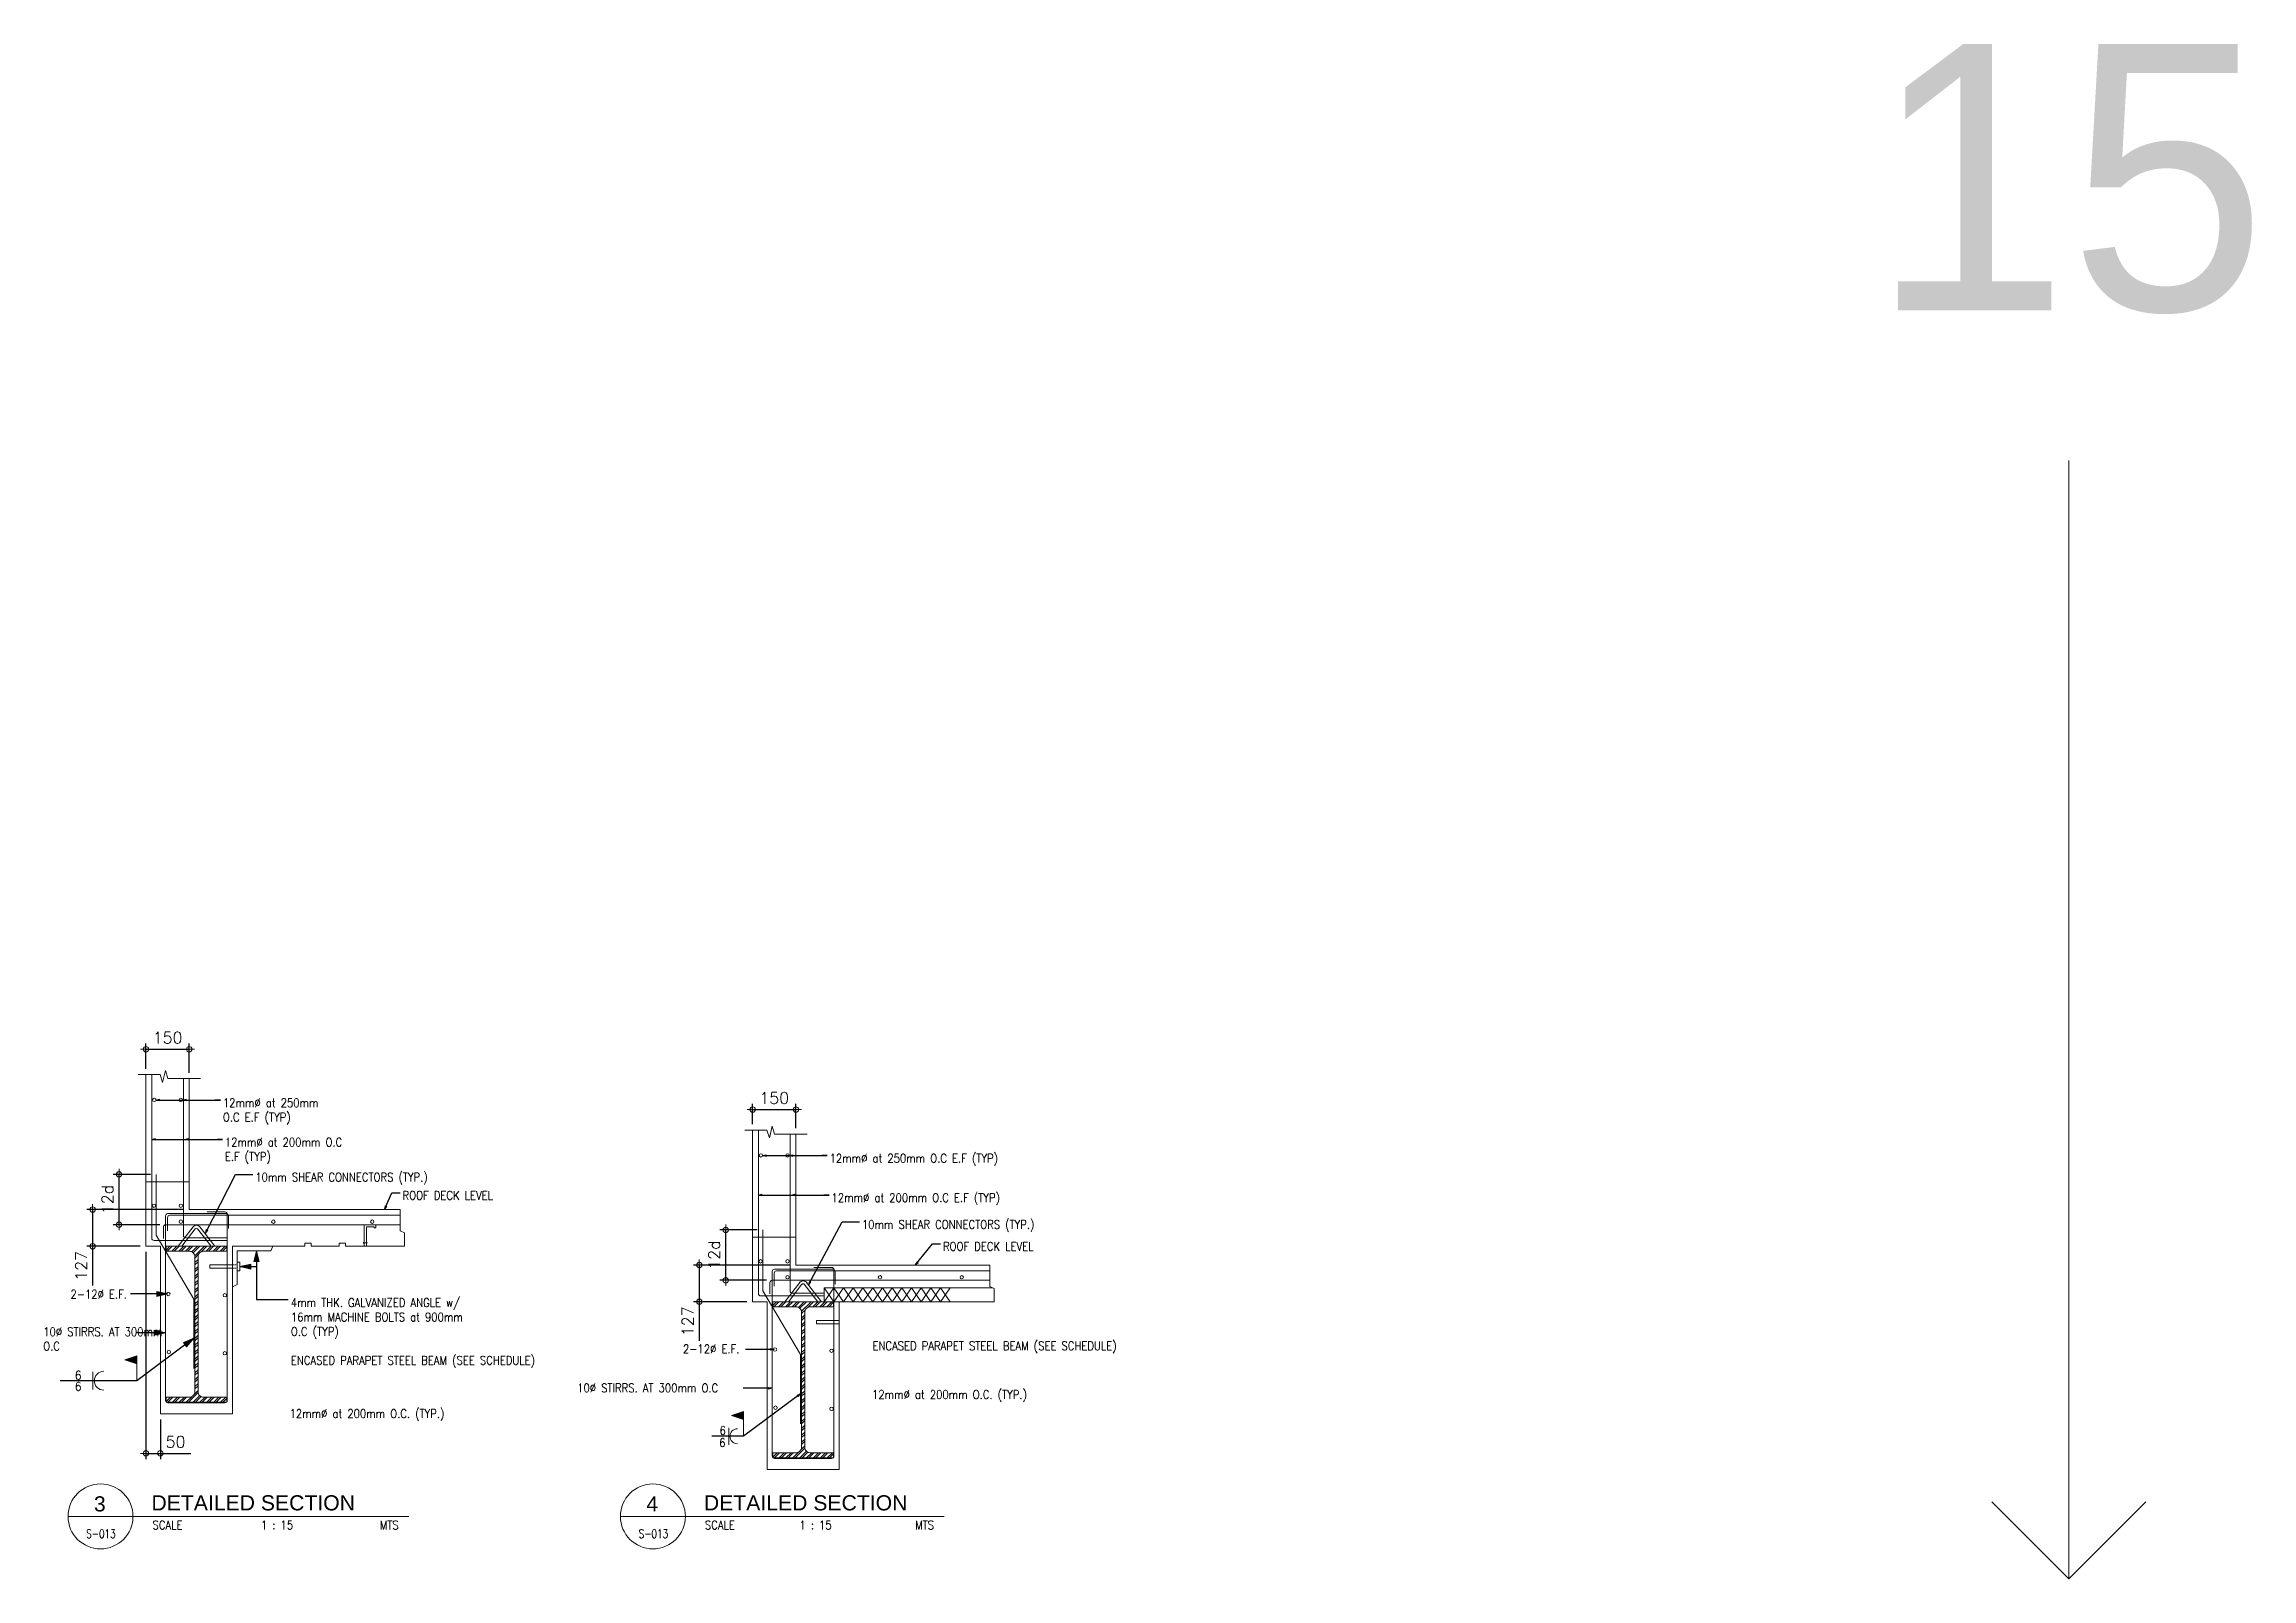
# Model space of a CAD drawing. Header units: millimetres. Extents: x 0 to 437400, y -4782 to 73710.
# Drawn here: x 14857 to 22504, y 10752 to 16066 of the extents above; entities that cross this region are included whole.
import ezdxf
from ezdxf.enums import TextEntityAlignment as Align

# ---------------------------------------------------------------- set-up
doc = ezdxf.new("R2010")
doc.units = ezdxf.units.MM
doc.header["$LTSCALE"] = 10
doc.header["$MEASUREMENT"] = 0
doc.linetypes.add('DASHED', pattern=[0.75, 0.5, -0.25])
doc.linetypes.add('PHANTOM2', pattern=[1.25, 0.625, -0.125, 0.125, -0.125, 0.125, -0.125])
doc.layers.get('0').update_dxf_attribs({"lineweight": 9})
for name, color, linetype, lineweight in [('S-ANNO-DIMS', 1, 'Continuous', 5), ('S-Anno-Symb', 52, 'PHANTOM2', 9), ('S-Anno-Text', 52, 'Continuous', 15), ('S-ANNO-WELD', 1, 'Continuous', 9), ('S-DETL-LN03', 3, 'Continuous', 9), ('S-DETL-PATT', 9, 'Continuous', 9), ('S-DETL-RBAR', 7, 'Continuous', 9)]:
    doc.layers.add(name, color=color, linetype=linetype, lineweight=lineweight)
doc.layers.add('S-DETL-GRID', color=62, linetype='Continuous', lineweight=9, plot=False)
doc.styles.add('1', font='romans.shx', dxfattribs={"width": 0.85, "height": 60})
doc.styles.add('2', font='simplex.shx', dxfattribs={"width": 0.95, "height": 40})
doc.styles.add('40', font='simplex.shx', dxfattribs={"height": 40})
doc.styles.add('SHEETNAME', font='simplex.shx', dxfattribs={"width": 0.75, "height": 200})
doc.styles.add('TITLE1', font='HELV.shx', dxfattribs={"height": 500})
doc.dimstyles.new('ESCA15', dxfattribs={"dimtxt": 40, "dimasz": 0.25, "dimexe": 20, "dimexo": 20, "dimgap": 20, "dimtad": 1, "dimdec": 0, "dimrnd": 1, "dimdsep": 46, "dimtxsty": '40', "dimblk1": 'ESCADIM_ARW', "dimblk2": 'ESCADIM_ARW', "dimsah": 1, "dimcen": 50, "dimclrd": 256, "dimclre": 256, "dimclrt": 52, "dimadec": 0, "dimazin": 0, "dimtfac": 1, "dimtdec": 0, "dimtofl": 0, "dimtmove": 0, "dimatfit": 3, "dimldrblk": 'ESCADIM_ARW', "dimfxl": 1, "dimtolj": 1, "dimtzin": 0, "dimarcsym": 0})
doc.dimstyles.new('ESCA_ARW$7', dxfattribs={"dimtxt": 200, "dimasz": 1, "dimexe": 100, "dimexo": 100, "dimgap": 100, "dimtad": 1, "dimdec": 0, "dimrnd": 1, "dimdsep": 46, "dimtxsty": '1', "dimblk1": 'dim_arw', "dimblk2": 'dim_arw', "dimsah": 1, "dimcen": 50, "dimclrd": 1, "dimclre": 256, "dimclrt": 52, "dimadec": 0, "dimazin": 0, "dimtfac": 1, "dimtofl": 0, "dimtmove": 0, "dimatfit": 3, "dimldrblk": 'dim_arw', "dimfxl": 1, "dimtolj": 1, "dimtzin": 0, "dimarcsym": 0})

msp = doc.modelspace()

# ---------------------------------------------------------------- texts
at = {"layer": 'S-Anno-Symb', "insert": (15476.4, 12415.6), "char_height": 30, "width": 393.198, "attachment_point": 1, "style": '1'}
msp.add_mtext('12mm%%C at 250mm O.C E.F (TYP)', dxfattribs=at)
at = {"layer": 'S-Anno-Text', "color": 5, "style": 'TITLE1'}
for s, p in [('3', (15050.1, 10985.5)), ('4', (16963.5, 10985.5))]:
    msp.add_text(s, height=52.5, dxfattribs=at).set_placement(p, align=Align.CENTER)
for p in [(15228.9, 10989.2), (17142.3, 10989.2)]:
    msp.add_text('DETAILED SECTION ', height=52.5, dxfattribs=at).set_placement(p)
at = {"layer": 'S-Anno-Text', "style": '2', "width": 0.85}
for p in [(15232.5, 10923.5), (17145.8, 10923.5)]:
    msp.add_text('SCALE', height=30, dxfattribs=at).set_placement(p)
at = {"layer": 'S-Anno-Text'}
for s, style, width, p in [('1 : 15', '2', 0.85, (15663.7, 10923.5)), ('1 : 15', '2', 0.85, (17529.2, 10923.5)), ('S-013', 'SHEETNAME', 0.75, (15054.1, 10893.5)), ('S-013', 'SHEETNAME', 0.75, (16967.5, 10893.5))]:
    msp.add_text(s, height=30, dxfattribs=dict(at, style=style, width=width)).set_placement(p, align=Align.CENTER)
at = {"layer": 'S-Anno-Text', "style": '2', "width": 0.85}
for p in [(16085.2, 10923.5), (17939.4, 10923.5)]:
    msp.add_text('MTS', height=30, dxfattribs=at).set_placement(p, align=Align.RIGHT)
at = {"layer": 'S-Anno-Text', "char_height": 30, "attachment_point": 1}
for s, insert, width, style in [('12mm%%C at 200mm O.C E.F (TYP)', (15483.1, 12279.3), 497.406, '1'), ('10mm SHEAR CONNECTORS (TYP.)', (15588.3, 12158.2), 640.773, '1'), ('12mm%%C at 250mm O.C E.F (TYP)', (17577.7, 12223.4), 833.72, '1'), ('ROOF DECK LEVEL', (16098.5, 12095), 406.082, '1'), ('12mm%%C at 200mm O.C E.F (TYP)', (17584.4, 12087), 833.72, '1'), ('10mm SHEAR CONNECTORS (TYP.)', (17689.6, 11994.3), 833.72, '1'), ('ROOF DECK LEVEL', (17970.5, 11918.3), 833.72, '1'), ('2-12%%C E.F.', (14948.3, 11752.7), 458.9, '1'), ('4mm THK. GALVANIZED ANGLE w/ 16mm MACHINE BOLTS at 900mm O.C (TYP)', (15711.8, 11723.7), 655.681, '1'), ('10%%C STIRRS. AT 300mm O.C', (14854, 11622.8), 458.9, '1'), ('2-12%%C E.F.', (17069.8, 11563.2), 833.72, '1'), ('ENCASED PARAPET STEEL BEAM (SEE SCHEDULE)', (17726.2, 11573.9), 833.72, '1'), ('6', (14962.9, 11472.1), 357.093, '2'), ('ENCASED PARAPET STEEL BEAM (SEE SCHEDULE)', (15711.8, 11523.7), 833.72, '1'), ('6', (14962.9, 11433.7), 357.093, '2'), ('10%%C STIRRS. AT 300mm O.C', (16703.4, 11428.2), 833.72, '1'), ('12mm%%C at 200mm O.C. (TYP.)', (17724.7, 11405.5), 833.72, '1'), ('12mm%%C at 200mm O.C. (TYP.)', (15707.3, 11339.4), 788.456, '1'), ('6', (17196.5, 11280.8), 833.72, '1'), ('6', (17195.4, 11238.8), 833.72, '1')]:
    msp.add_mtext(s, dxfattribs=dict(at, insert=insert, width=width, style=style))
at = {"layer": 'S-DETL-GRID'}
msp.add_text('15', height=921.78, dxfattribs=at).set_placement((21870, 15144.4), align=Align.CENTER)

# ---------------------------------------------------------------- blocks, each defined once
blk = doc.blocks.new('dim_arw')
h = blk.add_hatch(color=256)
h.paths.add_polyline_path([(-126, 29), (0, 0), (-126, -29, -0.115681), (-133, 0, -0.115681)])
h.paths.add_polyline_path([(-249, 58), (-126, 29, 0.115681), (-133, 0, 0.115681), (-126, -29), (-249, -58)])
for p, q in [((0, 0), (-249, 58)), ((-249, 58), (-249, -58)), ((0, 0), (-249, -58))]:
    blk.add_line(p, q)
blk = doc.blocks.new('ESCADIM_ARW')
at = {"color": 9}
blk.add_line((75, 0), (-75, 0), dxfattribs=at)
blk.add_circle((0, 0), 37.5, dxfattribs=at)
blk = doc.blocks.new('*D101')
at = {"layer": 'Defpoints', "color": 0, "transparency": 16777216}
for p in [(15359.8, 12031), (15025.3, 11904), (15209.8, 11904)]:
    blk.add_point(p, dxfattribs=at)
at = {"layer": 'S-ANNO-DIMS', "lineweight": -2, "transparency": 16777216}
for p, q in [((15339.8, 12031), (15005.3, 12031)), ((15025.3, 12030.7), (15025.3, 11904.2)), ((15189.8, 11904), (15005.3, 11904)), ((15025.3, 11904), (15025.3, 11768.5))]:
    blk.add_line(p, q, dxfattribs=at)
at = {"layer": 'S-ANNO-DIMS', "lineweight": -2, "transparency": 16777216, "xscale": 0.25, "yscale": 0.25, "zscale": 0.25}
for p, rotation in [((15025.3, 12031), 90), ((15025.3, 11904), 270)]:
    blk.add_blockref('ESCADIM_ARW', p, dxfattribs=dict(at, rotation=rotation))
at = {"layer": 'S-ANNO-DIMS', "color": 52, "transparency": 16777216, "insert": (14985.3, 11836.1), "char_height": 40, "attachment_point": 5, "rotation": 90, "style": '40'}
blk.add_mtext('\\A1;127', dxfattribs=at)
blk = doc.blocks.new('*D102')
at = {"layer": 'Defpoints', "color": 0, "transparency": 16777216}
for p in [(15116.7, 12152.6), (15245.5, 12152.6), (15278.1, 11978.3)]:
    blk.add_point(p, dxfattribs=at)
at = {"layer": 'S-ANNO-DIMS', "lineweight": -2, "transparency": 16777216}
for p, q in [((15225.5, 12152.6), (15096.7, 12152.6)), ((15116.7, 11978.6), (15116.7, 12152.3)), ((15258.1, 11978.3), (15096.7, 11978.3))]:
    blk.add_line(p, q, dxfattribs=at)
at = {"layer": 'S-ANNO-DIMS', "lineweight": -2, "transparency": 16777216, "xscale": 0.25, "yscale": 0.25, "zscale": 0.25}
for p, rotation in [((15116.7, 12152.6), 90), ((15116.7, 11978.3), 270)]:
    blk.add_blockref('ESCADIM_ARW', p, dxfattribs=dict(at, rotation=rotation))
at = {"layer": 'S-ANNO-DIMS', "color": 52, "transparency": 16777216, "insert": (15076.7, 12065.4), "char_height": 40, "attachment_point": 5, "rotation": 90, "style": '40'}
blk.add_mtext('\\A1;12d', dxfattribs=at)
blk = doc.blocks.new('*D103')
at = {"layer": 'Defpoints', "color": 0, "transparency": 16777216}
for p in [(15209.8, 11904), (15259.8, 11323.7), (15259.8, 11186.8)]:
    blk.add_point(p, dxfattribs=at)
at = {"layer": 'S-ANNO-DIMS', "lineweight": -2, "transparency": 16777216}
for p, q in [((15209.8, 11884), (15209.8, 11166.8)), ((15259.8, 11303.7), (15259.8, 11166.8)), ((15210.1, 11186.8), (15259.6, 11186.8)), ((15259.8, 11186.8), (15364.8, 11186.8))]:
    blk.add_line(p, q, dxfattribs=at)
at = {"layer": 'S-ANNO-DIMS', "lineweight": -2, "transparency": 16777216, "xscale": 0.25, "yscale": 0.25, "zscale": 0.25, "rotation": 180}
blk.add_blockref('ESCADIM_ARW', (15209.8, 11186.8), dxfattribs=at)
at = {"layer": 'S-ANNO-DIMS', "lineweight": -2, "transparency": 16777216, "xscale": 0.25, "yscale": 0.25, "zscale": 0.25}
blk.add_blockref('ESCADIM_ARW', (15259.8, 11186.8), dxfattribs=at)
at = {"layer": 'S-ANNO-DIMS', "color": 52, "transparency": 16777216, "insert": (15312.5, 11226.8), "char_height": 40, "attachment_point": 5, "style": '40'}
blk.add_mtext('\\A1;50', dxfattribs=at)
blk = doc.blocks.new('*D104')
at = {"layer": 'Defpoints', "color": 0, "transparency": 16777216}
for p in [(15359.8, 12586.2), (15209.8, 12498.6), (15359.8, 12484.8)]:
    blk.add_point(p, dxfattribs=at)
at = {"layer": 'S-ANNO-DIMS', "lineweight": -2, "transparency": 16777216}
for p, q in [((15209.8, 12518.6), (15209.8, 12606.2)), ((15210.1, 12586.2), (15359.6, 12586.2)), ((15359.8, 12504.8), (15359.8, 12606.2))]:
    blk.add_line(p, q, dxfattribs=at)
at = {"layer": 'S-ANNO-DIMS', "lineweight": -2, "transparency": 16777216, "xscale": 0.25, "yscale": 0.25, "zscale": 0.25, "rotation": 180}
blk.add_blockref('ESCADIM_ARW', (15209.8, 12586.2), dxfattribs=at)
at = {"layer": 'S-ANNO-DIMS', "lineweight": -2, "transparency": 16777216, "xscale": 0.25, "yscale": 0.25, "zscale": 0.25}
blk.add_blockref('ESCADIM_ARW', (15359.8, 12586.2), dxfattribs=at)
at = {"layer": 'S-ANNO-DIMS', "color": 52, "transparency": 16777216, "insert": (15284.8, 12626.2), "char_height": 40, "attachment_point": 5, "style": '40'}
blk.add_mtext('\\A1;150', dxfattribs=at)
blk = doc.blocks.new('*D105')
at = {"layer": 'Defpoints', "color": 0, "transparency": 16777216}
for p in [(17461.1, 11838.7), (17126.5, 11711.7), (17311.1, 11711.7)]:
    blk.add_point(p, dxfattribs=at)
at = {"layer": 'S-ANNO-DIMS', "lineweight": -2, "transparency": 16777216}
for p, q in [((17441.1, 11838.7), (17106.5, 11838.7)), ((17126.5, 11838.4), (17126.5, 11711.9)), ((17291.1, 11711.7), (17106.5, 11711.7)), ((17126.5, 11711.7), (17126.5, 11576.2))]:
    blk.add_line(p, q, dxfattribs=at)
at = {"layer": 'S-ANNO-DIMS', "lineweight": -2, "transparency": 16777216, "xscale": 0.25, "yscale": 0.25, "zscale": 0.25}
for p, rotation in [((17126.5, 11838.7), 90), ((17126.5, 11711.7), 270)]:
    blk.add_blockref('ESCADIM_ARW', p, dxfattribs=dict(at, rotation=rotation))
at = {"layer": 'S-ANNO-DIMS', "color": 52, "transparency": 16777216, "insert": (17086.5, 11643.8), "char_height": 40, "attachment_point": 5, "rotation": 90, "style": '40'}
blk.add_mtext('\\A1;127', dxfattribs=at)
blk = doc.blocks.new('*D106')
at = {"layer": 'Defpoints', "color": 0, "transparency": 16777216}
for p in [(17218, 11960.3), (17346.7, 11960.3), (17379.3, 11786)]:
    blk.add_point(p, dxfattribs=at)
at = {"layer": 'S-ANNO-DIMS', "lineweight": -2, "transparency": 16777216}
for p, q in [((17326.7, 11960.3), (17198, 11960.3)), ((17218, 11786.3), (17218, 11960.1)), ((17359.3, 11786), (17198, 11786))]:
    blk.add_line(p, q, dxfattribs=at)
at = {"layer": 'S-ANNO-DIMS', "lineweight": -2, "transparency": 16777216, "xscale": 0.25, "yscale": 0.25, "zscale": 0.25}
for p, rotation in [((17218, 11960.3), 90), ((17218, 11786), 270)]:
    blk.add_blockref('ESCADIM_ARW', p, dxfattribs=dict(at, rotation=rotation))
at = {"layer": 'S-ANNO-DIMS', "color": 52, "transparency": 16777216, "insert": (17178, 11873.2), "char_height": 40, "attachment_point": 5, "rotation": 90, "style": '40'}
blk.add_mtext('\\A1;12d', dxfattribs=at)
blk = doc.blocks.new('*D107')
at = {"layer": 'Defpoints', "color": 0, "transparency": 16777216}
for p in [(17461.1, 12377.1), (17311.1, 12306.3), (17461.1, 12292.5)]:
    blk.add_point(p, dxfattribs=at)
at = {"layer": 'S-ANNO-DIMS', "lineweight": -2, "transparency": 16777216}
for p, q in [((17311.1, 12326.3), (17311.1, 12397.1)), ((17461.1, 12312.5), (17461.1, 12397.1)), ((17311.3, 12377.1), (17460.8, 12377.1))]:
    blk.add_line(p, q, dxfattribs=at)
at = {"layer": 'S-ANNO-DIMS', "lineweight": -2, "transparency": 16777216, "xscale": 0.25, "yscale": 0.25, "zscale": 0.25, "rotation": 180}
blk.add_blockref('ESCADIM_ARW', (17311.1, 12377.1), dxfattribs=at)
at = {"layer": 'S-ANNO-DIMS', "lineweight": -2, "transparency": 16777216, "xscale": 0.25, "yscale": 0.25, "zscale": 0.25}
blk.add_blockref('ESCADIM_ARW', (17461.1, 12377.1), dxfattribs=at)
at = {"layer": 'S-ANNO-DIMS', "color": 52, "transparency": 16777216, "insert": (17386.1, 12417.1), "char_height": 40, "attachment_point": 5, "style": '40'}
blk.add_mtext('\\A1;150', dxfattribs=at)
blk = doc.blocks.new('*U8')
at = {"layer": 'S-ANNO-WELD'}
blk.add_line((0, 0), (0, 0.225), dxfattribs=at)
blk.add_lwpolyline([(0, 0.182), (0, 0.268), (-0.13, 0.225), (0, 0.182)], dxfattribs=at)
blk.add_solid([(0, 0.182), (-0.13, 0.225), (0, 0.268)], dxfattribs=at)

# ---------------------------------------------------------------- dimensions: what is measured, and where the dimension line sits
at = {"layer": 'S-ANNO-DIMS'}
for base, p1, p2, picture, middle in [((15359.8, 12586.2), (15209.8, 12498.6), (15359.8, 12484.8), '*D104', (15284.8, 12626.2)), ((17461.1, 12377.1), (17311.1, 12306.3), (17461.1, 12292.5), '*D107', (17386.1, 12417.1)), ((15259.8, 11186.8), (15209.8, 11904), (15259.8, 11323.7), '*D103', (15312.5, 11226.8))]:
    dim = msp.add_linear_dim(base=base, p1=p1, p2=p2, dimstyle='ESCA15', dxfattribs=at)
    dim.commit()
    dim.dimension.update_dxf_attribs({"geometry": picture, "text_midpoint": middle})
for base, p1, p2, picture, middle in [((15116.7, 12152.6), (15278.1, 11978.3), (15245.5, 12152.6), '*D102', (15076.7, 12065.4)), ((17218, 11960.3), (17379.3, 11786), (17346.7, 11960.3), '*D106', (17178, 11873.2))]:
    dim = msp.add_linear_dim(base=base, p1=p1, p2=p2, angle=90, text='12d', dimstyle='ESCA15', dxfattribs=at)
    dim.commit()
    dim.dimension.update_dxf_attribs({"geometry": picture, "text_midpoint": middle})
for base, p1, p2, picture, middle in [((15025.3, 11904), (15359.8, 12031), (15209.8, 11904), '*D101', (14985.3, 11836.1)), ((17126.5, 11711.7), (17461.1, 11838.7), (17311.1, 11711.7), '*D105', (17086.5, 11643.8))]:
    dim = msp.add_linear_dim(base=base, p1=p1, p2=p2, angle=90, dimstyle='ESCA15', dxfattribs=at)
    dim.commit()
    dim.dimension.update_dxf_attribs({"geometry": picture, "text_midpoint": middle})

# ---------------------------------------------------------------- hatches: boundary and pattern name
at = {"layer": 'S-DETL-PATT'}
h = msp.add_hatch(dxfattribs=at)
h.set_pattern_fill('ANSI32', color=256, scale=45, style=0)
h.set_pattern_definition([(45, (-39000.509, 5244.754), (-11.932427, 11.932427), []), (45, (-38992.554, 5244.754), (-11.932427, 11.932427), [])])
h.paths.add_polyline_path([(15379.4, 11867.4), (15379.4, 11400.2, -0.414214), (15360.3, 11381.1), (15279.8, 11381.1), (15279.8, 11364.3, 0.027058), (15280.4, 11363.7), (15384.9, 11363.7), (15488.8, 11363.7, 0.052037), (15489.9, 11364.9), (15489.9, 11381.1), (15409.4, 11381.1, -0.414214), (15390.3, 11400.2), (15390.3, 11867.4, -0.414214), (15409.4, 11886.6), (15489.9, 11886.6), (15489.9, 11904), (15279.8, 11904), (15279.8, 11886.6), (15360.3, 11886.6, -0.414214)])
h = msp.add_hatch(dxfattribs=at)
h.set_pattern_fill('ANSI32', color=256, scale=45, style=0)
h.set_pattern_definition([(45, (-36899.25, 5052.493), (-11.932427, 11.932427), []), (45, (-36891.295, 5052.493), (-11.932427, 11.932427), [])])
h.paths.add_polyline_path([(17480.7, 11675.2), (17480.7, 11207.9, -0.414214), (17461.5, 11188.8), (17381.1, 11188.8), (17381.1, 11172, 0.027058), (17381.7, 11171.4), (17486.1, 11171.4), (17590, 11171.4, 0.052037), (17591.1, 11172.6), (17591.1, 11188.8), (17510.7, 11188.8, -0.414214), (17491.6, 11207.9), (17491.6, 11675.2, -0.414214), (17510.7, 11694.3), (17591.1, 11694.3), (17591.1, 11711.7), (17381.1, 11711.7), (17381.1, 11694.3), (17461.5, 11694.3, -0.414214)])

# ---------------------------------------------------------------- linework, layer by layer
at = {"color": 1}
for points in [[(15398.3, 12484.8), (15286.1, 12484.8), (15277.1, 12512.3), (15267.7, 12471.1), (15258.7, 12498.6), (15183.1, 12498.6)], [(17499.6, 12292.5), (17387.4, 12292.5), (17378.3, 12320), (17369, 12278.8), (17359.9, 12306.3), (17284.3, 12306.3)]]:
    msp.add_lwpolyline(points, dxfattribs=at)
at = {"layer": 'S-Anno-Text'}
for p, q in [((15209.8, 12498.6), (15209.8, 11904)), ((15359.8, 12484.8), (15359.8, 12031)), ((17311.1, 12306.3), (17311.1, 11711.7)), ((17461.1, 12292.5), (17461.1, 11838.7)), ((15359.8, 12127.2), (15209.8, 12127.2)), ((15359.8, 12031), (16090.9, 12031)), ((15209.8, 11904), (15209.8, 11975.1)), ((15965.9, 11978.3), (16006.4, 11978.3)), ((15965.9, 11904), (15965.9, 11978.3)), ((15973.6, 11971.2), (16000, 11971.2)), ((15973.6, 11904), (15973.6, 11971.2)), ((16000, 11967.2), (16000, 11971.2)), ((16006.4, 11967.2), (16000, 11967.2)), ((16006.4, 11978.3), (16006.4, 11967.2)), ((17461.1, 11934.9), (17311.1, 11934.9)), ((15209.8, 11904), (15259.8, 11904)), ((15259.8, 11904), (15259.8, 11323.7)), ((15359.8, 11904), (15489.9, 11904)), ((15509.9, 11904), (15760.3, 11904)), ((15509.9, 11323.7), (15509.9, 11904)), ((15525.9, 11888), (15642.8, 11888)), ((15525.9, 11771), (15525.9, 11888)), ((15642.8, 11888), (15649.4, 11904)), ((15760.3, 11914), (15760.3, 11904)), ((15760.3, 11914), (15782.3, 11914)), ((15782.3, 11914), (15782.3, 11904)), ((15782.3, 11904), (15878.7, 11904)), ((15878.7, 11914), (15878.7, 11904)), ((15878.7, 11914), (15900.7, 11914)), ((15900.7, 11914), (15900.7, 11904)), ((15900.7, 11904), (16105.7, 11904)), ((15962.8, 11917.9), (15962.8, 11913.4)), ((15962.8, 11915.7), (15977.2, 11915.7)), ((15509.9, 11839.3), (15431, 11839.3)), ((15431, 11839.3), (15431, 11828)), ((15431, 11828), (15509.9, 11828)), ((15525.9, 11848.9), (15535.6, 11848.9)), ((15525.9, 11818.4), (15535.6, 11818.4)), ((15535.6, 11848.9), (15535.6, 11818.4)), ((17311.1, 11711.7), (17311.1, 11782.8)), ((17461.1, 11838.7), (18132.8, 11838.7)), ((15509.9, 11763), (15525.9, 11771)), ((17311.1, 11711.7), (17361.1, 11711.7)), ((17361.1, 11711.7), (17361.1, 11131.4)), ((17461.1, 11711.7), (17591.1, 11711.7)), ((17559.2, 11711.7), (17559.2, 11760.3)), ((17559.2, 11760.3), (18142.4, 11760.3)), ((17611.1, 11131.4), (17611.1, 11711.7)), ((17611.1, 11647), (17532.2, 11647)), ((17532.2, 11647), (17532.2, 11635.7)), ((17532.2, 11635.7), (17611.1, 11635.7)), ((15259.8, 11323.7), (15509.9, 11323.7)), ((17361.1, 11131.4), (17611.1, 11131.4))]:
    msp.add_line(p, q, dxfattribs=at)
at = {"layer": 'S-Anno-Text', "color": 1}
for p, q in [((16090.9, 12031), (16090.9, 11957)), ((16090.9, 11957), (16105.7, 11950.2)), ((16105.7, 11950.2), (16105.7, 11904)), ((18132.8, 11838.7), (18132.8, 11764.8)), ((18132.8, 11764.8), (18147.6, 11757.9)), ((18147.6, 11757.9), (18147.6, 11711.7)), ((14940, 10968.5), (16120.2, 10968.5)), ((16853.3, 10968.5), (17974.4, 10968.5))]:
    msp.add_line(p, q, dxfattribs=at)
at = {"layer": 'S-Anno-Text', "linetype": 'DASHED'}
for p, q in [((15509.9, 11839.3), (15525.9, 11839.3)), ((15509.9, 11828), (15525.9, 11828))]:
    msp.add_line(p, q, dxfattribs=at)
at = {"layer": 'S-Anno-Text'}
for points in [[(17592.7, 11711.7), (18002, 11711.7)], [(18002, 11711.7), (18147.6, 11711.7)]]:
    msp.add_lwpolyline(points, dxfattribs=at)
at = {"layer": 'S-Anno-Text', "color": 1}
for centre in [(15052.5, 10968.5), (16965.8, 10968.5)]:
    msp.add_circle(centre, 112.5, dxfattribs=at)
at = {"layer": 'S-ANNO-WELD'}
for p, q in [((15026.2, 11468.7), (15026.2, 11438.2)), ((15026.2, 11407.6), (15026.2, 11438.2)), ((17229, 11275.6), (17229, 11245.9)), ((17229, 11216.2), (17229, 11245.9))]:
    msp.add_line(p, q, dxfattribs=at)
for centre, radius in [((15063.8, 11438.2), 32.7), ((17258.5, 11245.9), 25.8)]:
    msp.add_arc(centre, radius, 90, 270, dxfattribs=at)
at = {"layer": 'S-DETL-GRID'}
for points in [[(21870, 14624.4), (21870, 10752.3), (21603.2, 11019)], [(21870, 14624.4), (21870, 10752.3), (22136.8, 11019)]]:
    msp.add_lwpolyline(points, dxfattribs=at)
at = {"layer": 'S-DETL-LN03'}
for points in [[(15384.9, 11363.7), (15279.8, 11363.7), (15279.8, 11381.1), (15360.3, 11381.1, 0.414214), (15379.4, 11400.2), (15379.4, 11867.4, 0.414214), (15360.3, 11886.6), (15279.8, 11886.6), (15279.8, 11904), (15489.9, 11904), (15489.9, 11886.6), (15409.4, 11886.6, 0.414214), (15390.3, 11867.4), (15390.3, 11400.2, 0.414214), (15409.4, 11381.1), (15489.9, 11381.1), (15489.9, 11363.7), (15384.9, 11363.7)], [(17486.1, 11171.4), (17381.1, 11171.4), (17381.1, 11188.8), (17461.5, 11188.8, 0.414214), (17480.7, 11207.9), (17480.7, 11675.2, 0.414214), (17461.5, 11694.3), (17381.1, 11694.3), (17381.1, 11711.7), (17591.1, 11711.7), (17591.1, 11694.3), (17510.7, 11694.3, 0.414214), (17491.6, 11675.2), (17491.6, 11207.9, 0.414214), (17510.7, 11188.8), (17591.1, 11188.8), (17591.1, 11171.4), (17486.1, 11171.4)]]:
    msp.add_lwpolyline(points, format="xyb", dxfattribs=at)
at = {"layer": 'S-DETL-PATT'}
for p, q in [((17559.2, 11760.3), (17592.7, 11711.7)), ((17559.2, 11711.7), (17592.7, 11760.3)), ((17592.7, 11760.3), (17626.3, 11711.7)), ((17592.7, 11711.7), (17626.3, 11760.3)), ((17626.3, 11760.3), (17659.8, 11711.7)), ((17626.3, 11711.7), (17659.8, 11760.3)), ((17659.8, 11760.3), (17693.3, 11711.7)), ((17659.8, 11711.7), (17693.3, 11760.3)), ((17693.3, 11760.3), (17726.9, 11711.7)), ((17693.3, 11711.7), (17726.9, 11760.3)), ((17726.9, 11760.3), (17760.4, 11711.7)), ((17726.9, 11711.7), (17760.4, 11760.3)), ((17760.4, 11760.3), (17793.9, 11711.7)), ((17760.4, 11711.7), (17793.9, 11760.3)), ((17793.9, 11760.3), (17827.5, 11711.7)), ((17793.9, 11711.7), (17827.5, 11760.3)), ((17827.5, 11760.3), (17861, 11711.7)), ((17827.5, 11711.7), (17861, 11760.3)), ((17861, 11760.3), (17894.6, 11711.7)), ((17861, 11711.7), (17894.6, 11760.3)), ((17894.6, 11760.3), (17928.1, 11711.7)), ((17894.6, 11711.7), (17928.1, 11760.3)), ((17928.1, 11760.3), (17961.6, 11711.7)), ((17928.1, 11711.7), (17961.6, 11760.3)), ((17961.6, 11760.3), (17995.2, 11711.7)), ((17961.6, 11711.7), (17995.2, 11760.3))]:
    msp.add_line(p, q, dxfattribs=at)
at = {"layer": 'S-DETL-RBAR'}
for p, q in [((15229.8, 12498.6), (15229.8, 11932)), ((15339.8, 12484.8), (15339.8, 11941.1)), ((17331.1, 12306.3), (17331.1, 11739.7)), ((17441.1, 12292.5), (17441.1, 11748.9)), ((15245.5, 12152.6), (15245.5, 11941.8)), ((15277.7, 12008.7), (15277.7, 11369.7)), ((15285.7, 12016.7), (15487.3, 12016.7)), ((15292.5, 12011), (16090.9, 12011)), ((15483.5, 12022.7), (15422.1, 12022.7)), ((15491.5, 11369.7), (15491.5, 12014.7)), ((15495.3, 12008.7), (15495.3, 11965.3)), ((15245.5, 11941.8), (15375.5, 11721.1)), ((15270.1, 11970.3), (15270.1, 11931)), ((15278.1, 11978.3), (16090.9, 11978.3)), ((15284.5, 12003), (15284.5, 11957.8)), ((15372.9, 11970.7), (15320.9, 11904)), ((15380.8, 11964.5), (15333.6, 11904)), ((15347.8, 11933.1), (15489.9, 11933.1)), ((17346.7, 11960.3), (17346.7, 11749.6)), ((15237.8, 11924), (15489.9, 11924)), ((17371.3, 11778), (17371.3, 11738.8)), ((17379, 11816.4), (17379, 11177.4)), ((17379.3, 11786), (18132.8, 11786)), ((17385.8, 11810.7), (17385.8, 11765.5)), ((17387, 11824.4), (17588.5, 11824.4)), ((17393.8, 11818.7), (18132.8, 11818.7)), ((17474.2, 11778.4), (17422.2, 11711.7)), ((17584.7, 11830.4), (17523.4, 11830.4)), ((17592.7, 11177.4), (17592.7, 11822.4)), ((17596.5, 11816.4), (17596.5, 11773)), ((15375.5, 11721.1), (15375.5, 11480.8)), ((17339.1, 11731.7), (17559.2, 11731.7)), ((17346.7, 11749.6), (17476.7, 11528.8)), ((17482.1, 11772.3), (17434.9, 11711.7)), ((17449.1, 11740.9), (17559.2, 11740.9)), ((17476.7, 11528.8), (17476.7, 11288.6)), ((15285.7, 11361.7), (15483.5, 11361.7)), ((17387, 11169.4), (17584.7, 11169.4))]:
    msp.add_line(p, q, dxfattribs=at)
for points in [[(15388.9, 11964.5), (15436.1, 11904)], [(15396.8, 11970.7), (15448.8, 11904)], [(17498, 11778.4), (17550, 11711.7)], [(17490.1, 11772.3), (17537.4, 11711.7)]]:
    msp.add_lwpolyline(points, dxfattribs=at)
for centre in [(15238.7, 12410.5), (15330.7, 12410.5), (17339.9, 12218.3), (17432, 12218.3), (15237.4, 12044.1), (15330.7, 12044.1), (15330.7, 11988.8), (15651.2, 11988.8), (15993.6, 11988.8), (17338.7, 11851.8), (17432, 11851.8), (17432, 11796.5), (17752.5, 11796.5), (18035.5, 11796.5), (15287.3, 11738.6), (15483.1, 11734.2), (17388.5, 11546.3), (17584.4, 11542), (15289.2, 11537.4), (15483.1, 11533.3), (17390.5, 11345.1), (17584.4, 11341)]:
    msp.add_circle(centre, 6, dxfattribs=at)
for centre, radius, start, end in [((15285.7, 12008.7), 8, 90, 180), ((15292.5, 12003), 8, 90, 180), ((15483.5, 12014.7), 8, 0, 90), ((15487.3, 12008.7), 8, 0, 90), ((15237.8, 11932), 8, 180, 270), ((15278.1, 11970.3), 8, 90, 180), ((15347.8, 11941.1), 8, 180, 270), ((15384.9, 11960.9), 15.4, 36.56794, 143.43206), ((15384.9, 11960.9), 5.4, 36.56794, 143.43206), ((17379.3, 11778), 8, 90, 180), ((17387, 11816.4), 8, 90, 180), ((17393.8, 11810.7), 8, 90, 180), ((17486.1, 11768.6), 15.4, 36.56794, 143.43206), ((17584.7, 11822.4), 8, 0, 90), ((17588.5, 11816.4), 8, 0, 90), ((17339.1, 11739.7), 8, 180, 270), ((17449.1, 11748.9), 8, 180, 270), ((17486.1, 11768.6), 5.4, 36.56794, 143.43206), ((15285.7, 11369.7), 8, 180, 270), ((15483.5, 11369.7), 8, 270, 0), ((17387, 11177.4), 8, 180, 270), ((17584.7, 11177.4), 8, 270, 0)]:
    msp.add_arc(centre, radius, start, end, dxfattribs=at)

# ---------------------------------------------------------------- block references
at = {"layer": 'S-ANNO-WELD', "xscale": 320.0000000000146, "yscale": 320.0000000000146, "zscale": 320.0000000000146}
for p in [(15178.6, 11438.2), (17279.8, 11245.9)]:
    msp.add_blockref('*U8', p, dxfattribs=at)

msp.set_redraw_order([(e.dxf.handle, doc.entitydb.next_handle()) for e in msp.query("TEXT MTEXT ATTDEF DIMENSION ARC_DIMENSION")])  # texts and dimensions are drawn at this point

# ---------------------------------------------------------------- leaders
at = {"layer": 'S-Anno-Text'}
for points, override in [([(15244, 12409.9), (15375.6, 12409.9), (15459, 12409.9)], {"dimscale": 0.05}), ([(15336.7, 12409.9), (15468.3, 12409.9), (15449.5, 12409.9)], {"dimscale": 0.05}), ([(15229.2, 12273.6), (15360.8, 12273.6), (15444.2, 12273.6)], {"dimscale": 0.05}), ([(15343.4, 12273.6), (15475, 12273.6), (15456.2, 12273.6)], {"dimscale": 0.05}), ([(17345.3, 12217.6), (17476.8, 12217.6), (17560.2, 12217.6)], {"dimscale": 0.05}), ([(17437.9, 12217.6), (17569.5, 12217.6), (17550.8, 12217.6)], {"dimscale": 0.05}), ([(15415.6, 11949.5), (15519.6, 12152.4), (15580.1, 12152.4)], {"dimscale": 0.05}), ([(16036.2, 12031), (16062, 12089.3), (16090.3, 12089.3)], {"dimscale": 0.05}), ([(17330.5, 12081.3), (17462, 12081.3), (17545.4, 12081.3)], {"dimscale": 0.05}), ([(17444.7, 12081.3), (17576.2, 12081.3), (17557.5, 12081.3)], {"dimscale": 0.05}), ([(17504.7, 11769.8), (17620.9, 11988.5), (17681.4, 11988.5)], {"dimscale": 0.05}), ([(15592.8, 11888), (15592.8, 11718.9), (15702.7, 11718.9)], {"dimscale": 0.15}), ([(17874.3, 11838.7), (17934, 11912.6), (17962.3, 11912.6)], {"dimscale": 0.05}), ([(15535.6, 11833.6), (15592.8, 11833.6), (15592.9, 11833.6)], {"dimscale": 0.15}), ([(15284.8, 11738.8), (15192.4, 11738.8), (15156.6, 11738.8)], {"dimscale": 0.15}), ([(15375.5, 11585.4), (15178.6, 11438.2), (14912.4, 11438.2)], {"dimscale": 0.15}), ([(15277.7, 11604.4), (15185.4, 11604.4), (15177.6, 11604.4)], {"dimscale": 0.15}), ([(17386, 11546.5), (17293.7, 11546.5), (17285.9, 11546.5)], {"dimscale": 0.05}), ([(17379, 11412.1), (17286.7, 11412.1), (17278.9, 11412.1)], {"dimscale": 0.05}), ([(17476.7, 11393.1), (17279.8, 11245.9), (17169.6, 11245.9)], {"dimscale": 0.05})]:
    msp.add_leader(points, dimstyle='ESCA_ARW$7', override=override, dxfattribs=at)

doc.saveas('drawing.dxf')
